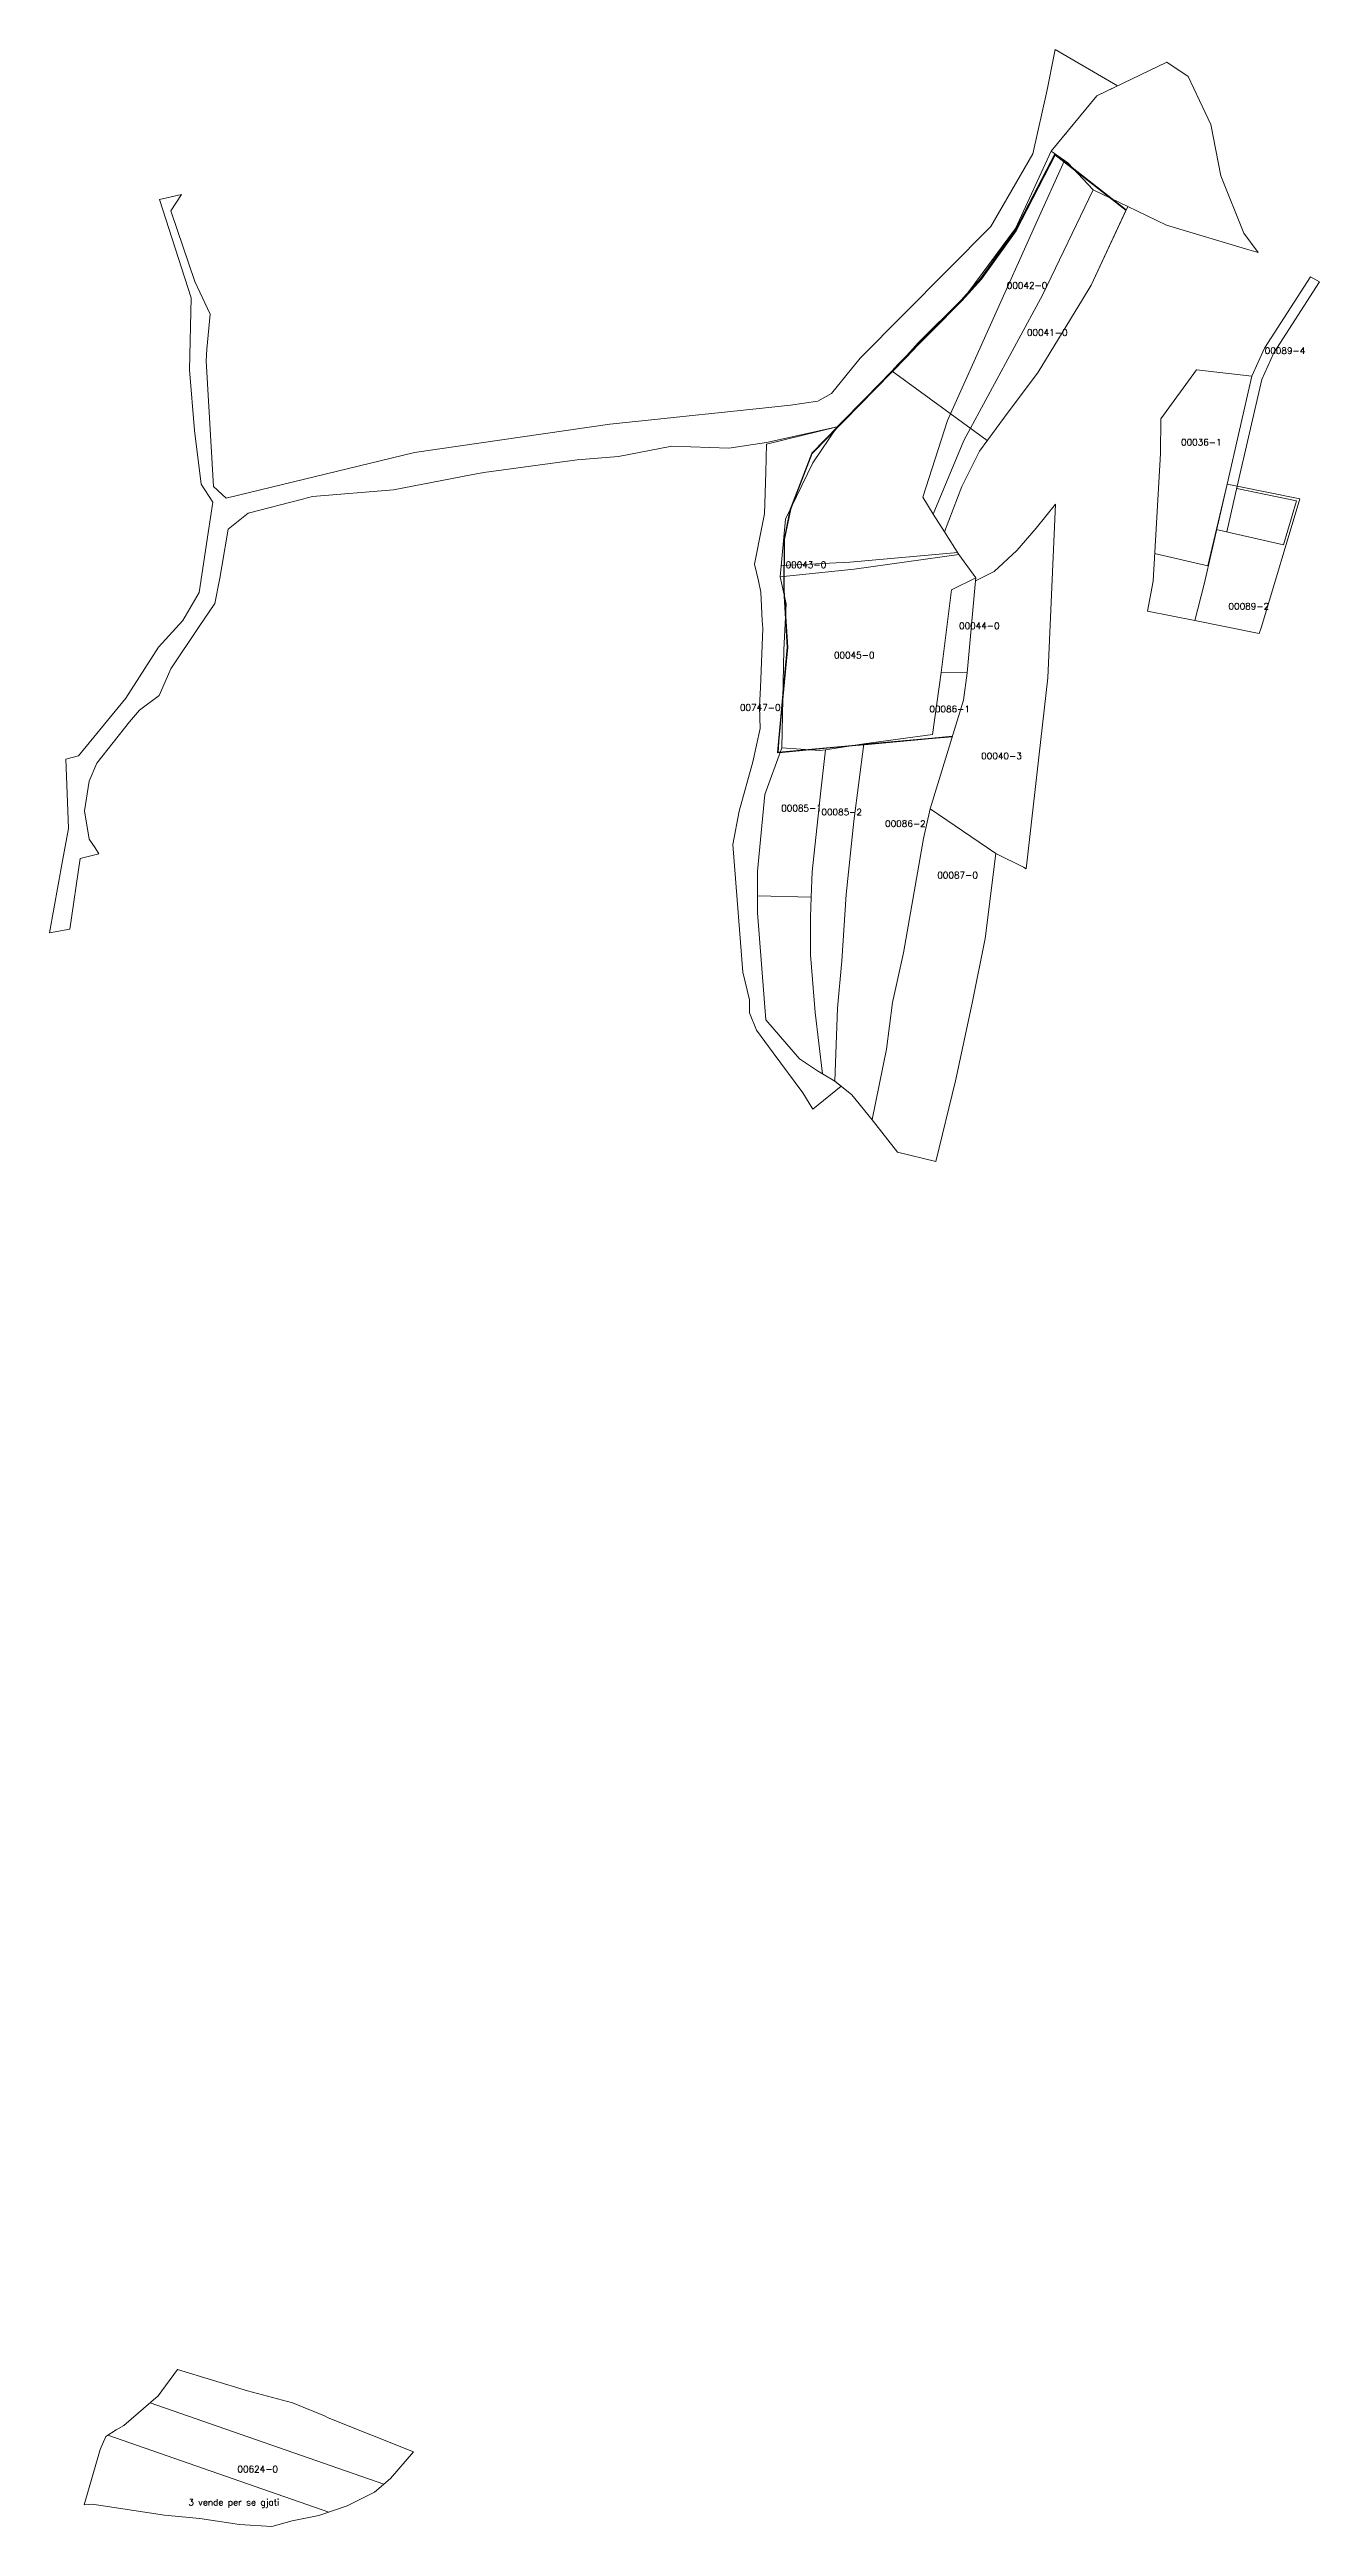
# Model space of a CAD drawing. Header units: metres. Extents: x 7508059 to 7509347, y 4690423 to 4692159.
# Drawn here: x 7508059 to 7508549, y 4690423 to 4691378 of the extents above; entities that cross this region are included whole.
import ezdxf

# ---------------------------------------------------------------- set-up
doc = ezdxf.new("R2010")
doc.units = ezdxf.units.M
for name, color, linetype, lineweight in [('asfallt', 44, 'Continuous', 0), ('muri', 32, 'Continuous', 0), ('Ndarjet', 1, 'Continuous', 0), ('Nr Parceles Baze', 7, 'Continuous', 0), ('Nr-Kojshi', 251, 'Continuous', 0), ('parc e rregulluar', 3, 'Continuous', 0), ('Parc-Kojshi', 251, 'Continuous', 0), ('Parcela Baze', 7, 'Continuous', 0), ('ParcReNet_12', 5, 'Continuous', 0), ('rregullimi', 1, 'Continuous', 0)]:
    doc.layers.add(name, color=color, linetype=linetype, lineweight=lineweight)
doc.styles.get("Standard").update_dxf_attribs({"font": 'simplex.shx'})

msp = doc.modelspace()

# ---------------------------------------------------------------- texts
at = {"layer": 'Nr Parceles Baze'}
for s, p in [('00044-0', (7508409.78, 4691154.6)), ('00045-0', (7508361.58, 4691143.31)), ('00085-1', (7508341.29, 4691084.32)), ('00085-2', (7508356.77, 4691082.83))]:
    msp.add_text(s, height=2.5, dxfattribs=at).set_placement(p)
at = {"layer": 'Nr-Kojshi'}
for s, p in [('00747-0', (7508325.38, 4691123.11)), ('00086-1', (7508398.35, 4691122.55)), ('00040-3', (7508418.33, 4691104.45)), ('00086-2', (7508381.3, 4691078.37)), ('00087-0', (7508401.4, 4691058.51))]:
    msp.add_text(s, height=2.5, dxfattribs=at).set_placement(p)
at = {"layer": 'Parcela Baze'}
for s, p in [('00042-0', (7508428.17, 4691285.77)), ('00041-0', (7508435.95, 4691267.63)), ('00089-4', (7508527.55, 4691260.65)), ('00036-1', (7508495.31, 4691225.35)), ('00043-0', (7508342.98, 4691178.11)), ('00089-2', (7508513.6, 4691162.13)), ('00624-0', (7508131.8, 4690444.2)), ('3 vende per se gjati', (7508112.9, 4690431.4))]:
    msp.add_text(s, height=2.5, dxfattribs=at).set_placement(p)

# ---------------------------------------------------------------- linework, layer by layer
at = {"layer": 'asfallt', "flags": 128}
for points, elevation in [([(7508339.87, 4691106.95), (7508340.2, 4691111.24), (7508343.59, 4691147.58), (7508342.28, 4691169.53), (7508342.41, 4691189.1), (7508344.79, 4691200.88), (7508346.62, 4691205.67), (7508353.03, 4691222.35), (7508389.67, 4691259.8), (7508394.31, 4691264.83), (7508410.72, 4691281.24), (7508418.29, 4691289.6), (7508431.58, 4691308.22), (7508446.84, 4691337.69)], 666.05), ([(7508340.07, 4691106.93), (7508340.4, 4691111.22), (7508343.79, 4691147.58), (7508342.48, 4691169.53), (7508342.61, 4691189.08), (7508344.99, 4691200.82), (7508346.8, 4691205.6), (7508353.21, 4691222.24), (7508389.81, 4691259.67), (7508394.46, 4691264.7), (7508410.86, 4691281.1), (7508418.44, 4691289.48), (7508431.75, 4691308.11), (7508446.87, 4691337.31)], 666.05), ([(7508474.13, 4691315.98), (7508446.69, 4691337.4)], 658.37)]:
    msp.add_lwpolyline(points, dxfattribs=dict(at, elevation=elevation))
at = {"layer": 'muri', "flags": 128}
for points, elevation in [([(7508407.26, 4691113.08), (7508399.38, 4691112.37), (7508373.35, 4691110.01), (7508370.05, 4691109.71), (7508361.52, 4691108.9), (7508341.61, 4691107.02), (7508339.77, 4691106.94)], 665.3), ([(7508407.24, 4691113.29), (7508399.36, 4691112.59), (7508373.33, 4691110.23), (7508370.03, 4691109.92), (7508361.5, 4691109.12), (7508341.72, 4691107.25), (7508339.86, 4691107.13)], 665.3), ([(7508339.86, 4691107.13), (7508341.72, 4691107.25)], 666.17), ([(7508341.72, 4691107.25), (7508341.74, 4691107.03)], 665.3)]:
    msp.add_lwpolyline(points, dxfattribs=dict(at, elevation=elevation))
at = {"layer": 'Ndarjet', "flags": 128}
for points, elevation in [([(7508420.6, 4691227.22), (7508383.97, 4691253.97)], 660.79), ([(7508409.39, 4691184.07), (7508367.69, 4691180.44), (7508341.51, 4691179.15)], 661.24)]:
    msp.add_lwpolyline(points, dxfattribs=dict(at, elevation=elevation))
for points in [[(7508485.14, 4691183.79), (7508505.58, 4691178.95), (7508513.05, 4691210.51)], [(7508516.77, 4691208.73), (7508539.85, 4691204.06), (7508534.74, 4691187.05), (7508508.9, 4691192.98)], [(7508516.97, 4691209.71), (7508512.92, 4691192.05)], [(7508098.16, 4690470.99), (7508188.17, 4690439.6)], [(7508081.91, 4690458.56), (7508167, 4690428.88)]]:
    msp.add_lwpolyline(points, dxfattribs=at)
at = {"layer": 'parc e rregulluar', "flags": 128}
msp.add_lwpolyline([(7508410.85, 4691209.57), (7508417.62, 4691223.23), (7508427.35, 4691236.28), (7508440.26, 4691253.67), (7508457.31, 4691281.62), (7508460.72, 4691287.2), (7508474.21, 4691316.17), (7508446.84, 4691337.69), (7508446.66, 4691337.82), (7508431.39, 4691308.33), (7508418.12, 4691289.74), (7508410.56, 4691281.39), (7508394.15, 4691264.99), (7508389.51, 4691259.96), (7508386.19, 4691256.56), (7508383.96, 4691253.97), (7508353.03, 4691222.35), (7508346.62, 4691205.67), (7508344.79, 4691200.88), (7508342.41, 4691189.1), (7508342.28, 4691169.53), (7508343.59, 4691147.58), (7508340.2, 4691111.24), (7508339.87, 4691107), (7508340.88, 4691107.09), (7508351.64, 4691108.08), (7508361.51, 4691109.01), (7508368.18, 4691109.64), (7508373.14, 4691110.1), (7508373.18, 4691110.41), (7508399.51, 4691113.94), (7508402.93, 4691137.87), (7508412.88, 4691137.76), (7508416.15, 4691173.19), (7508416.26, 4691174.39), (7508409.74, 4691183.34), (7508404.22, 4691192.06)], close=True, dxfattribs=at)
at = {"layer": 'Parc-Kojshi', "flags": 128}
for points in [[(7508221.82, 4691214.03), (7508226.73, 4691214.97), (7508262.69, 4691219.81), (7508278.57, 4691221.15), (7508299.21, 4691225.14), (7508321.07, 4691224.34), (7508335.63, 4691226.47), (7508362.82, 4691232.6), (7508410.98, 4691281.27), (7508431.5, 4691309.01), (7508445.34, 4691338.76), (7508462.93, 4691360.1), (7508470.86, 4691363.94), (7508446.79, 4691377.96), (7508446.42, 4691376.09), (7508443.73, 4691362.43), (7508438.28, 4691337.79), (7508422, 4691309.74), (7508371.71, 4691259.02), (7508360.72, 4691245.37), (7508355.45, 4691242.46), (7508344.85, 4691240.94), (7508329.17, 4691239.29), (7508313.28, 4691237.61), (7508308.32, 4691237.09), (7508291.33, 4691235.3), (7508275.26, 4691233.61), (7508200.05, 4691222.64), (7508127.48, 4691205.04), (7508122.56, 4691209.59), (7508119.73, 4691257.99), (7508120.07, 4691262.53), (7508121.24, 4691275.99), (7508119.19, 4691280.35), (7508115.37, 4691288.5), (7508106.26, 4691315.42), (7508106.12, 4691315.83), (7508110.29, 4691322.09), (7508101.75, 4691320.19), (7508113.95, 4691282.29), (7508113.32, 4691254.5), (7508115.22, 4691231.1), (7508117.83, 4691210.49), (7508122.26, 4691203.54), (7508120.5, 4691191.71), (7508117.09, 4691168.75), (7508110.8, 4691157.91), (7508101.35, 4691147.57), (7508088.75, 4691127.95), (7508070.62, 4691105.71), (7508065.69, 4691104.5), (7508066.35, 4691087.83), (7508066.75, 4691077.72), (7508064.47, 4691065.22), (7508059.42, 4691037.55), (7508067.27, 4691038.96), (7508071.26, 4691066.16), (7508078.46, 4691068.02), (7508076.99, 4691070.25), (7508074.74, 4691073.63), (7508072.87, 4691084.56), (7508074.74, 4691096.03), (7508077.63, 4691102.88), (7508090.16, 4691118.88), (7508094.01, 4691123.36), (7508101.59, 4691128.99), (7508102.11, 4691130.16), (7508106.08, 4691139.34), (7508117.01, 4691155.6), (7508123.14, 4691164.4), (7508125, 4691174.27), (7508125.75, 4691178.76), (7508128.18, 4691193.15), (7508135.91, 4691199.28), (7508156.81, 4691204.68), (7508160.69, 4691205.68), (7508191.94, 4691208.32)], [(7508506.82, 4691349.02), (7508498, 4691367.51), (7508489.82, 4691373.13), (7508462.93, 4691360.1), (7508445.34, 4691338.76), (7508450.4, 4691335.18), (7508451.73, 4691334.25), (7508461.49, 4691323.83), (7508474.8, 4691317.42), (7508489.74, 4691310.22), (7508521.4, 4691300.77), (7508525.04, 4691299.69), (7508519.49, 4691307.2), (7508510.67, 4691329.3)], [(7508334.93, 4691090.79), (7508341.5, 4691108.78), (7508342.28, 4691146.6), (7508343.16, 4691164.36), (7508340.88, 4691174.73), (7508342.9, 4691197), (7508353.43, 4691218.61), (7508362.82, 4691232.6), (7508335.62, 4691225.89), (7508335.3, 4691215.04), (7508334.83, 4691199.06), (7508333.83, 4691193.88), (7508331.06, 4691179.58), (7508332.5, 4691173.24), (7508333.48, 4691168.87), (7508334.01, 4691157.87), (7508334.15, 4691154.87), (7508333.26, 4691132.05), (7508332.94, 4691124.7), (7508333.14, 4691116.32), (7508330.35, 4691103.43), (7508325.13, 4691084.42), (7508322.67, 4691071.54), (7508326.54, 4691022.37), (7508329.09, 4691011.75), (7508329.09, 4691006.73), (7508331.78, 4691000.05), (7508338.14, 4690991.25), (7508349.63, 4690975.9), (7508353.45, 4690969.62), (7508364.32, 4690978.44), (7508361.91, 4690980.35), (7508357.21, 4690983.17), (7508355.27, 4690984.34), (7508348.32, 4690988.98), (7508335.32, 4691003.99), (7508332.16, 4691045.18), (7508332.16, 4691051.84), (7508332.16, 4691061.34)]]:
    msp.add_lwpolyline(points, close=True, dxfattribs=at)
at = {"layer": 'Parc-Kojshi'}
for points in [[(7508332.5, 4691173.24), (7508331.06, 4691179.58)], [(7508333.48, 4691168.87), (7508332.5, 4691173.24)], [(7508334.01, 4691157.87), (7508333.48, 4691168.87)], [(7508333.26, 4691132.05), (7508334.15, 4691154.87)], [(7508334.15, 4691154.87), (7508334.01, 4691157.87)], [(7508332.94, 4691124.7), (7508333.26, 4691132.05)], [(7508333.14, 4691116.32), (7508332.94, 4691124.7)], [(7508330.35, 4691103.43), (7508333.14, 4691116.32)], [(7508325.13, 4691084.42), (7508330.35, 4691103.43)], [(7508322.67, 4691071.54), (7508325.13, 4691084.42)], [(7508326.54, 4691022.37), (7508322.67, 4691071.54)], [(7508329.09, 4691011.75), (7508326.54, 4691022.37)], [(7508329.09, 4691006.73), (7508329.09, 4691011.75)], [(7508331.78, 4691000.05), (7508329.09, 4691006.73)]]:
    msp.add_lwpolyline(points, dxfattribs=at)
at = {"layer": 'Parc-Kojshi', "flags": 128}
msp.add_lwpolyline([(7508398.65, 4691085.26), (7508423.96, 4691068.16), (7508419.84, 4691035.29), (7508414.88, 4691010.46), (7508408.39, 4690980.49), (7508400.79, 4690949.46), (7508386.15, 4690953.01), (7508376.35, 4690965.45), (7508376.37, 4690965.56), (7508381.89, 4690992.71), (7508384.11, 4691010.62), (7508388.37, 4691029.88), (7508396.13, 4691073.88), (7508398.65, 4691085.26)], dxfattribs=at)
at = {"layer": 'Parcela Baze', "flags": 128}
for points in [[(7508404.22, 4691192.06), (7508409.74, 4691183.34), (7508369.33, 4691177.72), (7508340.88, 4691174.73), (7508342.9, 4691197), (7508353.43, 4691218.61), (7508362.82, 4691232.6), (7508410.98, 4691281.27), (7508431.5, 4691309.01), (7508445.34, 4691338.76), (7508450.4, 4691335.18), (7508439.54, 4691311.02), (7508405.34, 4691235), (7508395.79, 4691205.38), (7508399.87, 4691198.93), (7508404.22, 4691192.06)], [(7508461.49, 4691323.83), (7508442.07, 4691283.56), (7508411.61, 4691227.23), (7508399.87, 4691198.93), (7508395.79, 4691205.38), (7508405.34, 4691235), (7508439.54, 4691311.02), (7508450.4, 4691335.18), (7508451.73, 4691334.25), (7508461.49, 4691323.83)], [(7508474.8, 4691317.42), (7508460.72, 4691287.2), (7508457.31, 4691281.62), (7508440.26, 4691253.67), (7508427.35, 4691236.28), (7508417.62, 4691223.23), (7508410.85, 4691209.57), (7508404.22, 4691192.06), (7508399.87, 4691198.93), (7508411.61, 4691227.23), (7508442.07, 4691283.56), (7508461.49, 4691323.83), (7508474.8, 4691317.42)], [(7508548.63, 4691288.42), (7508531.02, 4691261.01), (7508526.4, 4691250.84), (7508516.97, 4691209.71), (7508513.05, 4691210.51), (7508522.59, 4691252.13), (7508527.5, 4691262.93), (7508545.16, 4691290.41), (7508548.63, 4691288.42)], [(7508500.59, 4691157.87), (7508482.4, 4691161.54), (7508484.52, 4691173.09), (7508487.36, 4691222.21), (7508487.53, 4691235.57), (7508501.28, 4691254.51), (7508522.59, 4691252.13), (7508513.05, 4691210.51), (7508504.21, 4691171.96), (7508500.59, 4691157.87)], [(7508416.15, 4691173.19), (7508423.38, 4691176.79), (7508432.06, 4691184.83), (7508439.53, 4691193.43), (7508446.96, 4691202.74), (7508443.96, 4691135.85), (7508435.66, 4691062.25), (7508434.61, 4691062.79), (7508423.96, 4691068.16), (7508398.65, 4691085.26), (7508411.45, 4691127.24), (7508412.88, 4691137.76), (7508416.15, 4691173.19)], [(7508513.05, 4691210.51), (7508516.97, 4691209.71), (7508541.12, 4691204.83), (7508526.29, 4691155.46), (7508525.37, 4691152.87), (7508500.59, 4691157.87), (7508504.21, 4691171.96), (7508513.05, 4691210.51)], [(7508409.74, 4691183.34), (7508416.26, 4691174.39), (7508406.88, 4691169.78), (7508402.93, 4691137.87), (7508399.51, 4691113.94), (7508373.18, 4691110.41), (7508358.34, 4691108.12), (7508356.16, 4691107.76), (7508341.5, 4691108.78), (7508342.28, 4691146.6), (7508343.16, 4691164.36), (7508340.88, 4691174.73), (7508369.33, 4691177.72), (7508409.74, 4691183.34)], [(7508402.93, 4691137.87), (7508412.88, 4691137.76), (7508411.45, 4691127.24), (7508398.65, 4691085.26), (7508396.13, 4691073.88), (7508388.37, 4691029.88), (7508384.11, 4691010.62), (7508381.89, 4690992.71), (7508376.37, 4690965.56), (7508376.35, 4690965.45), (7508368.55, 4690975.08), (7508361.91, 4690980.35), (7508362.94, 4691008.5), (7508364.62, 4691026.8), (7508366.37, 4691052.33), (7508369.22, 4691080.53), (7508373.18, 4691110.41), (7508399.51, 4691113.94), (7508402.93, 4691137.87)], [(7508358.34, 4691108.12), (7508356.51, 4691092.3), (7508353.23, 4691060.99), (7508352.89, 4691051.32), (7508332.16, 4691051.84), (7508332.16, 4691061.34), (7508334.93, 4691090.79), (7508341.5, 4691108.78), (7508356.16, 4691107.76), (7508358.34, 4691108.12)], [(7508357.21, 4690983.17), (7508354.42, 4691006.83), (7508352.56, 4691029.07), (7508352.59, 4691043.54), (7508352.89, 4691051.32), (7508353.23, 4691060.99), (7508356.51, 4691092.3), (7508358.34, 4691108.12), (7508373.18, 4691110.41), (7508369.22, 4691080.53), (7508366.37, 4691052.33), (7508364.62, 4691026.8), (7508362.94, 4691008.5), (7508361.91, 4690980.35), (7508357.21, 4690983.17)], [(7508072.79, 4690431.65), (7508078.87, 4690453.05), (7508081.09, 4690458.03), (7508085.08, 4690460.6), (7508088.04, 4690462.26), (7508101.3, 4690473.7), (7508108.66, 4690483.86), (7508135.62, 4690475.57), (7508153, 4690471.02), (7508165.33, 4690466), (7508166.78, 4690465.2), (7508199.64, 4690452.13), (7508190.77, 4690441.84), (7508184.64, 4690436.57), (7508174.12, 4690431.28), (7508163.17, 4690427.59), (7508152.83, 4690425.55), (7508145.02, 4690423.34), (7508132.61, 4690424.13), (7508117.32, 4690426.35), (7508103.69, 4690427.75), (7508075.89, 4690431.92), (7508072.79, 4690431.65)]]:
    msp.add_lwpolyline(points, dxfattribs=at)
msp.add_lwpolyline([(7508416.15, 4691173.19), (7508416.26, 4691174.39), (7508406.88, 4691169.78), (7508402.93, 4691137.87), (7508412.88, 4691137.76)], close=True, dxfattribs=at)
at = {"layer": 'Parcela Baze', "elevation": 665.3, "flags": 128}
msp.add_lwpolyline([(7508407.13, 4691113.06), (7508399.38, 4691112.37), (7508373.12, 4691109.99)], dxfattribs=at)
at = {"layer": 'ParcReNet_12', "flags": 128}
msp.add_lwpolyline([(7508402.93, 4691137.87), (7508399.51, 4691113.94), (7508373.18, 4691110.41), (7508373.14, 4691110.1), (7508368.18, 4691109.64), (7508361.51, 4691109.01), (7508351.64, 4691108.08), (7508340.88, 4691107.09), (7508341.5, 4691108.78), (7508342.28, 4691146.6), (7508343.16, 4691164.36), (7508340.88, 4691174.73), (7508342.9, 4691197), (7508353.43, 4691218.61), (7508362.82, 4691232.6), (7508410.98, 4691281.27), (7508431.5, 4691309.01), (7508445.34, 4691338.76), (7508450.4, 4691335.18), (7508451.73, 4691334.25), (7508461.49, 4691323.83), (7508474.8, 4691317.42), (7508460.72, 4691287.2), (7508457.31, 4691281.62), (7508440.26, 4691253.67), (7508427.35, 4691236.28), (7508417.62, 4691223.23), (7508410.85, 4691209.57), (7508404.22, 4691192.06), (7508409.74, 4691183.34), (7508416.26, 4691174.39), (7508416.15, 4691173.19), (7508412.88, 4691137.76), (7508402.93, 4691137.87), (7508402.93, 4691137.87)], dxfattribs=at)
at = {"layer": 'rregullimi', "elevation": 658.37, "flags": 128}
msp.add_lwpolyline([(7508474.21, 4691316.17), (7508446.84, 4691337.69)], dxfattribs=at)
at = {"layer": 'rregullimi', "flags": 128}
msp.add_lwpolyline([(7508340.88, 4691107.09), (7508341.73, 4691107.14), (7508351.64, 4691108.08), (7508361.51, 4691109.01), (7508368.18, 4691109.64), (7508370.04, 4691109.82), (7508373.14, 4691110.1)], dxfattribs=at)
at = {"layer": 'rregullimi'}
msp.add_point((7508450.86, 4691345.46), dxfattribs=at)

msp.set_redraw_order([(e.dxf.handle, doc.entitydb.next_handle()) for e in msp.query("TEXT MTEXT ATTDEF DIMENSION ARC_DIMENSION")])  # texts and dimensions are drawn at this point

doc.saveas('drawing.dxf')
